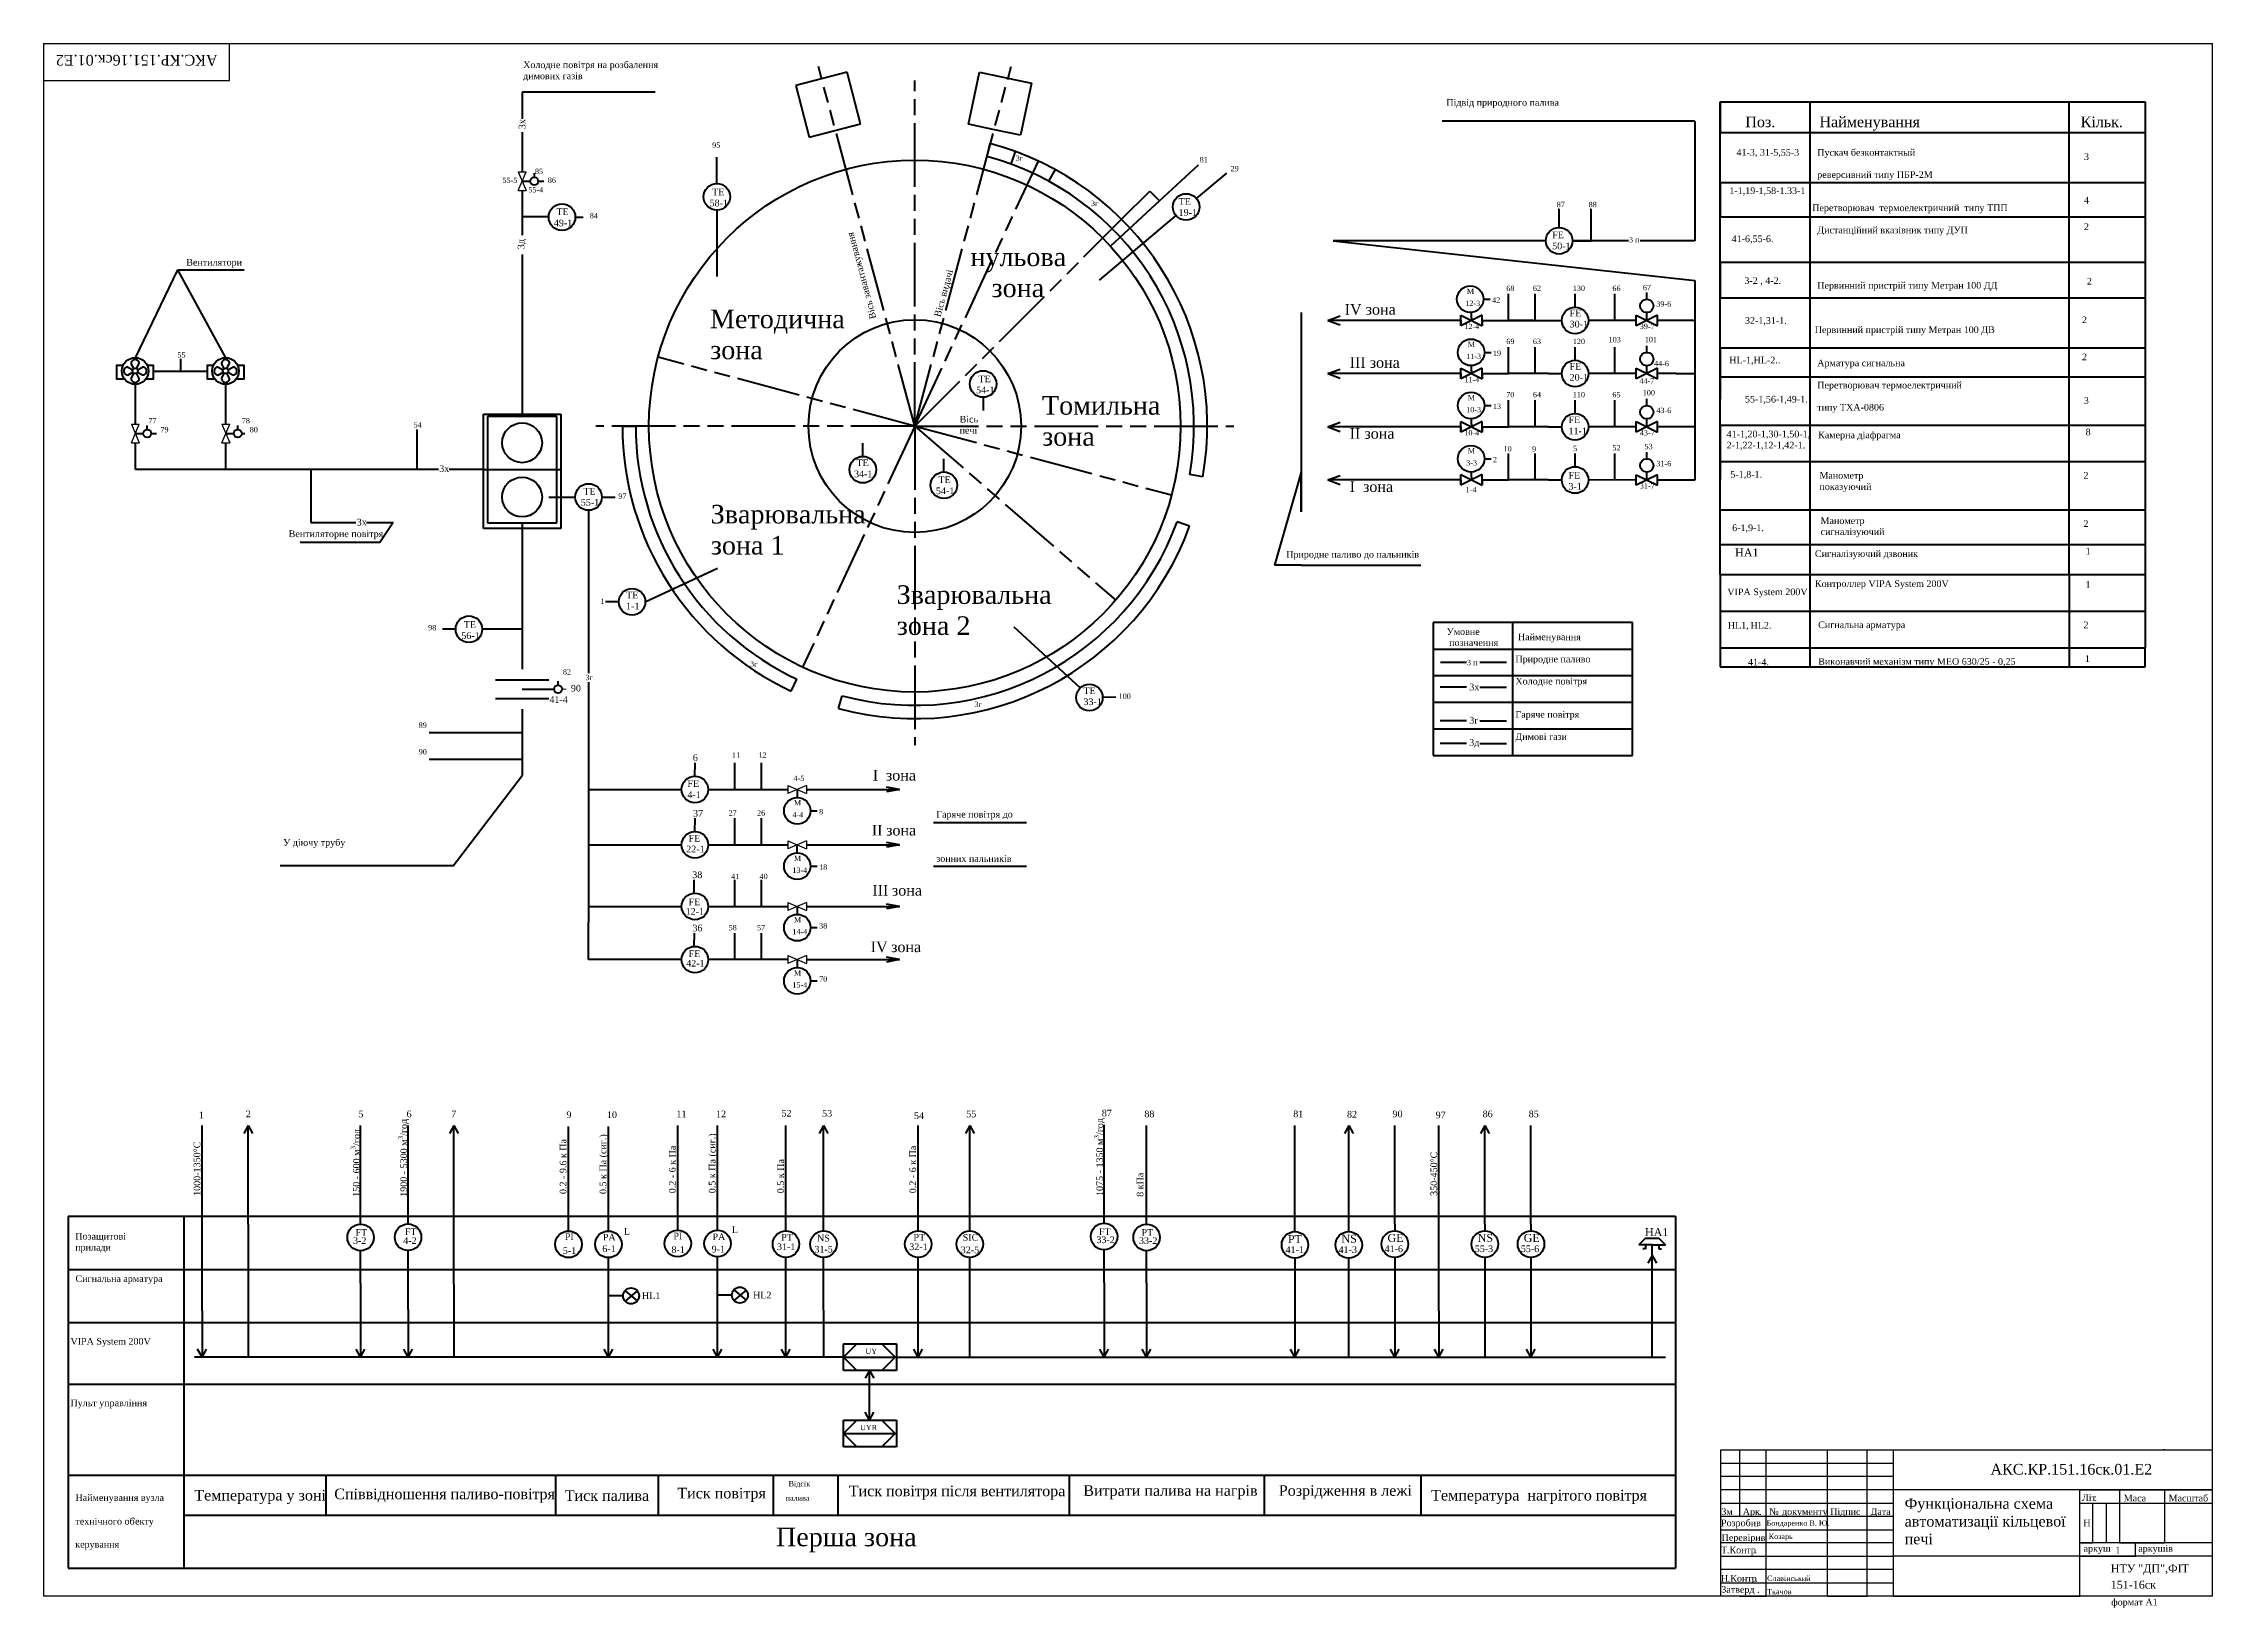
# Model space of a CAD drawing. Header units: millimetres. Extents: x 0 to 816, y -4 to 584.
import ezdxf

# ---------------------------------------------------------------- set-up
doc = ezdxf.new("R2010")
doc.units = ezdxf.units.MM
doc.linetypes.add('ACAD_ISO09W100', pattern=[45, 24, -3, 6, -3, 6, -3])
for name, color, linetype in [('ВСЕ ЛИНИИ', 7, 'Continuous'), ('ВСЕ НАДПИСИ', 7, 'Continuous'), ('ТАБЛИЦИ', 7, 'Continuous'), ('текст_табл2', 7, 'Continuous')]:
    doc.layers.add(name, color=color, linetype=linetype)
doc.styles.get("Standard").update_dxf_attribs({"font": 'times.ttf'})

msp = doc.modelspace()

# ---------------------------------------------------------------- texts
at = {"layer": 'ВСЕ ЛИНИИ', "color": 7, "lineweight": 50, "true_color": 0xffffff, "insert": (178.82, 551.74), "char_height": 2.5, "attachment_point": 1, "rotation": 90}
msp.add_mtext_dynamic_manual_height_columns('{\\fTimes New Roman|b0|i0|c204|p18;3\\fTimes New Roman|b0|i0|c0|p18;x}', width=3.9534, gutter_width=12.5, heights=[0], dxfattribs=at)
at = {"layer": 'ВСЕ НАДПИСИ', "color": 7, "lineweight": 20, "true_color": 0xffffff}
msp.add_text('АКС.КР.151.16ск.01.Е2', height=4, rotation=180, dxfattribs=at).set_placement((65.5, 579.67))
for s, height, p in [('81', 2, (434.96, 539.27)), (' 41-3, 31-5,55-3', 2.5, (635.95, 541.78)), ('               29', 2, (435.14, 535.93)), ('               3 п', 2, (585, 509.19)), ('                                     нульова', 7, (250.93, 500.23)), ('                                        зона', 7, (250.93, 488.56)), (' М            ', 2, (534.71, 489.78)), (' 3-2 , 4-2.', 2.5, (638.91, 493.54)), ('Методична', 7, (250.76, 476.89)), ('12-3', 2, (534.88, 485.27)), ('42', 2, (544.95, 486.45)), ('39-6                   ', 2, (606.74, 484.98)), ('12-4                    ', 2, (534.54, 476.56)), ('       103            ', 2, (583.46, 471.6)), ('39-7                    ', 2, (600.52, 476.54)), ('       101           ', 2, (597.06, 471.62)), ('32-1,31-1.', 2.5, (640.08, 478.54)), ('зона', 7, (250.81, 465.23)), ('11-3', 2, (535.21, 465.29)), (' М            ', 2, (535.04, 469.8)), ('19', 2, (545.28, 466.47)), ('11-4                    ', 2, (534.54, 456.56)), ('44-7                    ', 2, (600.36, 456.03)), ('44-6                    ', 2, (605.86, 462.6)), ('Томильна', 7, (375.64, 444.36)), (' М            ', 2, (535.04, 449.8)), ('      100           ', 2, (597.06, 451.61)), ('55-1,56-1,49-1.', 2.5, (640.08, 448.94)), ('10-3', 2, (535.21, 445.29)), ('13', 2, (545.28, 446.47)), ('43-6                    ', 2, (606.75, 444.97)), ('зона', 7, (375.69, 432.69)), ('10-4', 2, (534.54, 436.56)), ('                        10', 2, (530.94, 430.53)), ('43-7                    ', 2, (600.53, 436.53)), ('3-3', 2, (535.21, 425.29)), (' М            ', 2, (535.04, 429.8)), ('2', 2, (545.28, 426.47)), ('                        9', 2, (541.68, 430.44)), ('31-6                   ', 2, (606.74, 424.99)), ('               1-4', 2, (523.56, 415.12)), ('31-7                    ', 2, (600.52, 416.55)), ('Зварювальна', 7, (251.01, 403.44)), ('зона 1', 7, (251.06, 391.77)), ('HA1', 3, (636.37, 391.03)), ('Зварювальна', 7, (320.96, 373.19)), ('VIPA System 200V', 2.5, (633.44, 376.48)), ('зона 2', 7, (321.01, 361.52)), ('  HL1,', 2.5, (631.75, 363.89)), ('   HL2.', 2.5, (639.33, 363.89)), ('Сигнальна арматура', 2.5, (667.62, 364.08)), ('               3 п', 2, (524.06, 350.14)), ('  41-4.', 2.5, (639.33, 350.09)), ('Виконавчий механізм типу МЕО 630/25 - 0,25', 2.5, (667.62, 350.28)), ('41-4', 2.5, (190.35, 335.98)), ('11         12                                              ', 2, (259.03, 315.33)), ('I  ', 4, (312, 306.76)), ('4-5', 2, (282.16, 306.61)), ('зона', 4, (316.92, 306.76)), ('           27          26                                            ', 2, (249.36, 293.57)), ('4-4', 2, (281.74, 292.88)), (' М            ', 2, (281.57, 297.38)), ('8', 2, (291.8, 294.06)), ('FE', 2.5, (242.7, 283.83)), ('II ', 4, (311.6, 286.09)), ('зона', 4, (317.01, 286.09)), ('22-1', 2.5, (241.82, 279.76)), (' М            ', 2, (281.57, 276.55)), ('           41          40                                              ', 2, (250.3, 269.7)), ('13-4', 2, (281.74, 272.04)), ('18', 2, (291.8, 273.22)), ('FE', 2.5, (242.7, 259.86)), ('III ', 4, (311.81, 263.48)), ('зона', 4, (319.18, 263.48)), ('12-1', 2.5, (241.6, 256.29)), (' М            ', 2, (281.57, 253.42)), ('38', 2, (291.8, 251.1)), ('           58          57                                            ', 2, (249.36, 250.43)), ('14-4', 2, (281.74, 248.92)), (' IV ', 4, (309.7, 242.22)), ('зона', 4, (318.89, 242.22)), ('42-1', 2.5, (241.81, 236.79)), ('FE', 2.5, (242.7, 240.36)), ('15-4', 2, (281.74, 228.89)), (' М            ', 2, (281.57, 233.4)), ('70', 2, (291.8, 231.07)), ('прилади', 2.5, (11.98, 129.97)), ('Позащитові', 2.5, (12, 134.13)), ('31-5                   ', 2.5, (290.04, 129.24)), ('NS                       ', 2.5, (291.01, 133.41)), ('41-1', 2.5, (467.27, 129.07)), ('PТ', 3, (468.14, 132.78)), ('41-3', 2.5, (487.21, 129.08)), ('NS', 3, (488.3, 132.92)), ('41-6', 2.5, (504.53, 129.4)), ('GE', 3, (505.63, 133.24)), ('55-3', 2.5, (538.44, 129.4)), ('NS', 3, (539.53, 133.24)), ('55-6', 2.5, (555.77, 129.4)), ('GE', 3, (556.86, 133.24)), ('Сигнальна арматура ', 2.5, (12.07, 118.2)), ('  HL1', 2.5, (223.27, 111.75)), ('                                               HL2', 2.5, (222.59, 111.99)), ('VIPA System 200V', 2.5, (10.18, 94.6)), ('Пульт управління', 2.5, (10.18, 71.45)), ('АКС.КР.151.16ск.01.Е2', 4, (732.44, 45.74)), ('Відсік', 2, (280.32, 41.3)), ('Найменування вузла          ', 2.5, (12.07, 35.84)), ('Тиск палива', 4, (196.11, 35.84)), ('Тиск повітря  ', 4, (238.48, 36.75)), ('    палива              ', 2, (276.21, 35.92)), ('Зм    Арк', 2.5, (631.2, 30.55)), ('.   № ', 2.5, (645.42, 30.55)), ('документу Підпис    Дата', 2.5, (654.02, 30.55)), ('Літ', 2.5, (766.87, 35.8)), ('Маса         Масштаб', 2.5, (782.58, 35.63)), ('технічного об', 2.5, (12.04, 26.94)), ("'", 2.5, (33.83, 26.94)), ('екту', 2.5, (34.49, 26.94)), ('                                                                Перша зона                                                                                                      ', 7, (106.42, 18.77)), ('Розробив', 2.5, (631.07, 26.32)), ('Бондаренко В. Ю.', 2, (648.21, 26.49)), ('керування                                                                                                       ', 2.5, (11.98, 18.27)), ('Т', 2.5, (631.14, 16.15)), ('Перевірив', 2.5, (631.29, 20.81)), ('.', 2.5, (633.28, 16.15)), ('Контр', 2.5, (634.25, 16.15)), ('.', 2.5, (643.69, 16.15)), ('Козарь ', 2, (649.01, 21.49)), ('аркуш           аркушів', 2.5, (767.46, 16.71)), ('НТУ "ДП",ФIТ', 3, (777.67, 8.96)), ('Н', 2.5, (631.06, 5.48)), ('Затверд', 2.5, (631.2, 1.28)), ('.', 2.5, (633.58, 5.48)), ('Контр', 2.5, (634.55, 5.48)), ('.', 2.5, (644, 5.48)), ('.', 2.5, (644.63, 1.28)), ('Ткачов ', 2, (648.4, 0.73)), ('Славінський', 2, (648.4, 5.73)), ('151-16ск', 3, (777.67, 2.81))]:
    msp.add_text(s, height=height, dxfattribs=at).set_placement(p)
at = {"layer": 'ВСЕ НАДПИСИ', "color": 7, "lineweight": 70, "true_color": 0xffffff}
msp.add_text('HA1', height=3, dxfattribs=at).set_placement((602.47, 135.42))
at = {"layer": 'ВСЕ НАДПИСИ', "color": 7, "lineweight": 20, "true_color": 0xffffff}
for s, width, heights, insert, char_height, attachment_point in [('{\\fTimes New Roman|b0|i0|c204|p18;\\PХолодне повітря на розбалення\\Pдимових газів}', 51.2952, [0], (180.47, 581.37), 2.5, 1), ('{\\fTimes New Roman|b0|i0|c204|p18;Підвід природного палива }', 110.7399, [0], (527.75, 563.03), 2.5, 1), ('\\P    Поз.           Найменування                                        Кільк.', 150, [0], (634.17, 563.16), 4, 1), ('{\\fTimes New Roman|b0|i0|c204|p18;3г}', 8.0496, [0], (365.72, 541.84), 2, 1), (' \\P{\\fTimes New Roman|b0|i0|c204|p18;  Пускач безконтактный\\P\\P  реверсивний типу ПБР}-2{\\fTimes New Roman|b0|i0|c204|p18;М\\P \\P  \\PПеретворювач  термоелектричний  типу ТПП\\P\\P  Дистанційний вказівник типу ДУП \\P\\P\\P   \\P\\P  Первинний пристрій типу Метран }100 {\\fTimes New Roman|b0|i0|c204|p18;ДД\\P\\P\\P  \\P Первинний пристрій типу Метран }100 {\\fTimes New Roman|b0|i0|c204|p18;ДВ\\P\\P     }\\P  {\\fTimes New Roman|b0|i0|c204|p18;Арматура сигнальна\\P\\P  Перетворювач термоелектричний \\P\\P  типу ТХА}-0806\\P\\P\\P \\P   ', 100, [0], (665.39, 548.42), 2.5, 1), ('{\\fTimes New Roman|b0|i0|c204|p18;3}', 0.5983, [0], (767.61, 542.65), 2.5, 1), ('{\\fTimes New Roman|b0|i0|c204|p18;                  85\\P  55-5               86\\P\\P                     \\P                    \\P                                             84}', 39.5266, [0], (171.17, 536.87), 2, 1), ('{\\fTimes New Roman|b0|i0|c204|p18;55-4\\P }', 5.6522, [0], (182.43, 529.94), 2, 1), ('{\\fTimes New Roman|b0|i0|c0|p18; TE\\P58\\fTimes New Roman|b0|i0|c204|p18;-1}', 22.408, [0], (250.59, 529.37), 2.5, 1), ('{\\fTimes New Roman|b0|i0|c204|p18;3г}', 8.0496, [0], (394.08, 524.83), 2, 1), ('{\\fTimes New Roman|b0|i0|c0|p18;TE\\P19-\\fTimes New Roman|b0|i0|c204|p18;1}', 8.2172, [0], (427.03, 525.8), 2.5, 1), ('{\\fTimes New Roman|b0|i0|c204|p18;\\P\\P               87}', 16.3046, [0], (557.83, 531.08), 2, 1), ('{\\fTimes New Roman|b0|i0|c204|p18;\\P\\P               88}', 16.3046, [0], (569.83, 531.08), 2, 1), ('1-1{\\fTimes New Roman|b0|i0|c204|p18;,19-1,58-1.33-1}', 0.4052, [0], (634.2, 529.85), 2.5, 1), ('{\\fTimes New Roman|b0|i0|c204|p18;4}', 0.5983, [0], (767.61, 526.27), 2.5, 1), ('{\\fTimes New Roman|b0|i0|c0|p18; TE\\P49-1}', 10.3324, [0], (192.03, 521.91), 2.5, 1), ('{\\fTimes New Roman|b0|i0|c204|p18;2}', 0.5983, [0], (767.61, 516.3), 2.5, 1), ('{\\fTimes New Roman|b0|i0|c0|p18;FE\\P50-\\fTimes New Roman|b0|i0|c204|p18;1}', 7.6562, [0], (567.56, 513.22), 2.5, 1), ('{\\fTimes New Roman|b0|i0|c204|p18;41-6,55}-{\\fTimes New Roman|b0|i0|c204|p18;6.}', 0.2106, [0], (635.06, 511.76), 2.5, 1), ('{\\fTimes New Roman|b0|i0|c204|p18;    \\P     Вентилятори}', 31.6045, [0], (49.03, 507.11), 2.5, 1), ('68', 9.3445, [0], (550.31, 492.91), 2, 1), ('62', 9.3445, [0], (560.31, 492.91), 2, 1), ('130', 9.3445, [0], (575.31, 492.91), 2, 1), ('66', 9.3445, [0], (590.22, 492.89), 2, 1), ('67', 9.3445, [0], (601.66, 493.18), 2, 1), ('2', 0.6267, [0], (768.7, 495.81), 2.5, 1), ('  {\\H2.6667x;    \\fTimes New Roman|b0|i0|c0|p18; IV \\fTimes New Roman|b0|i0|c204|p18;зона\\P    \\P\\P       \\fTimes New Roman|b0|i0|c0|p18;III \\fTimes New Roman|b0|i0|c204|p18;зона\\P\\P      \\P\\P       \\fTimes New Roman|b0|i0|c0|p18;II \\fTimes New Roman|b0|i0|c204|p18;зона\\P\\P  \\P       \\fTimes New Roman|b0|i0|c0|p18;I  \\fTimes New Roman|b0|i0|c204|p18;зона }', 40.3858, [0], (480.81, 485.98), 1.5, 1), ('{\\fTimes New Roman|b0|i0|c0|p18;FE \\fTimes New Roman|b0|i0|c204|p18;30\\fTimes New Roman|b0|i0|c0|p18;-\\fTimes New Roman|b0|i0|c204|p18;1}', 6.7836, [0], (574.11, 483.84), 2.5, 1), ('2', 1.2361, [0], (766.86, 481.31), 2.5, 1), ('{\\fTimes New Roman|b0|i0|c204|p18;55}', 6.5555, [0], (50.43, 467.79), 2, 1), ('69', 9.3445, [0], (550.31, 472.91), 2, 1), ('63', 9.3445, [0], (560.31, 472.91), 2, 1), ('120', 9.3445, [0], (575.31, 472.91), 2, 1), ('2', 1.2361, [0], (766.86, 467.34), 2.5, 1), ('{\\fTimes New Roman|b0|i0|c0|p18; TE\\P54-1}', 15.5313, [6.71], (350.84, 459.08), 2.5, 1), ('{\\fTimes New Roman|b0|i0|c0|p18;FE 20-\\fTimes New Roman|b0|i0|c204|p18;1}', 6.7836, [0], (574.11, 463.84), 2.5, 1), ('70', 9.3445, [0], (550.31, 452.91), 2, 1), ('64', 9.3445, [0], (560.31, 452.91), 2, 1), ('110', 9.3445, [0], (575.31, 452.91), 2, 1), ('65', 9.3445, [0], (590.22, 452.91), 2, 1), ('3', 3.1522, [0], (767.57, 450.93), 2.5, 1), ('             {\\fTimes New Roman|b0|i0|c204|p18;\\H0.8x;77\\fTimes New Roman|b0|i0|c0|p18;                                          78\\fTimes New Roman|b0|i0|c204|p18;\\P  \\fTimes New Roman|b0|i0|c0|p18;      \\fTimes New Roman|b0|i0|c204|p18;              79\\fTimes New Roman|b0|i0|c0|p18;                                       \\fTimes New Roman|b0|i0|c204|p18; \\fTimes New Roman|b0|i0|c0|p18;80\\fTimes New Roman|b0|i0|c204|p18;\\P\\P                 \\fTimes New Roman|b0|i0|c0|p18;                                     }', 74.1459, [0], (27.23, 443.06), 2.5, 1), ('{\\fTimes New Roman|b0|i0|c204|p18;54}', 6.5555, [0], (139.27, 441.53), 2, 1), ('{\\fTimes New Roman|b0|i0|c204|p18;Вісь\\Pпечі}', 10.8688, [0], (344.65, 443.92), 2.5, 1), ('{\\fTimes New Roman|b0|i0|c204|p18;\\P\\fTimes New Roman|b0|i0|c0|p18;\\P\\P\\P\\PFE\\P11-\\fTimes New Roman|b0|i0|c204|p18;1\\fTimes New Roman|b0|i0|c0|p18;\\P\\P\\P\\PFE\\P\\fTimes New Roman|b0|i0|c204|p18;3-1}', 7.5391, [0], (573.69, 464.51), 2.5, 1), ('5', 2.5, [0], (575.44, 432.66), 2, 1), ('52', 9.3445, [0], (590.22, 432.91), 2, 1), ('53', 9.3445, [0], (602.29, 433.39), 2, 1), ('41-1,20-1,30-1,50-1,^J2-1,22-1,12-1,42-1.', 0.5529, [0], (633.17, 438.33), 2.5, 1), ('{\\fTimes New Roman|b0|i0|c204|p18;8}', 0.3091, [2.63], (768.24, 439.07), 2.5, 1), ('{\\fTimes New Roman|b0|i0|c204|p18;3\\fTimes New Roman|b0|i0|c0|p18;x}', 3.9534, [0], (148.9, 425.33), 2.5, 1), ('{\\fTimes New Roman|b0|i0|c204|p18; \\fTimes New Roman|b0|i0|c0|p18;TE\\P34-1}', 8.7288, [0], (304.94, 427.51), 2.5, 1), ('{\\fTimes New Roman|b0|i0|c0|p18; TE\\P55-\\fTimes New Roman|b0|i0|c204|p18;1}', 11.617, [0], (202.17, 416.81), 2.5, 1), ('{\\fTimes New Roman|b0|i0|c0|p18; TE\\P54-1}', 15.5313, [0], (335.75, 421.15), 2.5, 1), ('5-1,8-1{\\fTimes New Roman|b0|i0|c204|p18;.}', 1.8269, [0], (634.58, 423.19), 2.5, 1), ('Манометр показуючий', 0.5685, [0], (668.1, 422.76), 2.5, 1), ('{\\fTimes New Roman|b0|i0|c204|p18;2}', 0.4294, [0], (767.41, 422.8), 2.5, 1), (' \\P{\\fTimes New Roman|b0|i0|c204|p18;\\H0.8x;       97}', 12.8768, [0], (210.92, 418.89), 2.5, 1), ('{\\fTimes New Roman|b0|i0|c204|p18;    Вентиляторне повітря}', 40.9926, [0], (88.49, 400.8), 2.5, 1), ('{\\fTimes New Roman|b0|i0|c204|p18;3\\fTimes New Roman|b0|i0|c0|p18;x}', 3.9534, [0], (117.86, 405.19), 2.5, 1), ('6-1,9-1.', 1.9768, [0], (635.27, 403.06), 2.5, 1), ('Манометр сигналізуючий', 0.1141, [0], (668.54, 405.76), 2.5, 1), ('{\\fTimes New Roman|b0|i0|c204|p18;2}', 0.4294, [0], (767.41, 404.65), 2.5, 1), ('{\\fTimes New Roman|b0|i0|c204|p18;Природне паливо до пальників}', 60.469, [0], (467.53, 393.09), 2.5, 1), ('{\\fTimes New Roman|b0|i0|c204|p18;1}', 0.3091, [4.26], (768.24, 394.31), 2.5, 1), ('TE\\P1-1', 9.5483, [0], (219.19, 377.79), 2.5, 1), ('{\\fTimes New Roman|b0|i0|c204|p18;1}', 1.3294, [0], (768.17, 381.75), 2.5, 1), ('1', 4.7204, [0], (209.52, 375.19), 2, 1), ('\\P\\P                            {\\fTimes New Roman|b0|i0|c204|p18;\\H0.8x;  98\\P\\P\\P\\P\\P                                                                                                       8\\fTimes New Roman|b0|i0|c0|p18;2\\fTimes New Roman|b0|i0|c204|p18;\\P\\P\\P                                                                                                       \\P\\P\\P                                89\\P\\P\\P                                90 }', 85.2462, [0], (116.76, 373.6), 2.5, 1), (' TE\\P5{\\fTimes New Roman|b0|i0|c204|p18;6}-{\\fTimes New Roman|b0|i0|c204|p18;1}', 11.3583, [0], (157.2, 366.7), 2.5, 1), ('{\\fTimes New Roman|b0|i0|c204|p18;    Умовне\\P     позначення\\P\\P\\P\\P             3\\fTimes New Roman|b0|i0|c0|p18;x\\P\\P\\P             3\\fTimes New Roman|b0|i0|c204|p18;г\\P\\P             3д\\fTimes New Roman|b0|i0|c0|p18;              }', 30, [0], (524.09, 364.04), 2.5, 1), ('\\P  Найменування\\P\\P Природне паливо\\P\\P Холодне повітря\\P\\P\\P Гаряче повітря\\P\\P Димові гази ', 45, [0], (552.79, 366.22), 2.5, 1), ('{\\fTimes New Roman|b0|i0|c204|p18;2}', 0.4294, [0], (767.41, 366.52), 2.5, 1), ('{\\fTimes New Roman|b0|i0|c204|p18;3г}', 8.0496, [0], (265.82, 351.62), 2, 1), ('1', 0.4294, [0], (767.95, 353.89), 2.5, 1), ('{\\fTimes New Roman|b0|i0|c204|p18;90}', 0.5842, [0], (198.42, 342.75), 2.5, 1), ('{\\fTimes New Roman|b0|i0|c204|p18;3г}', 8.0496, [0], (203.93, 346.52), 2, 1), ('{\\fTimes New Roman|b0|i0|c204|p18;3г}', 8.0496, [0], (350.22, 336.45), 2, 1), ('TE\\P{\\fTimes New Roman|b0|i0|c204|p18;33-}1', 9.5483, [0], (391.23, 341.8), 2.5, 1), ('1{\\fTimes New Roman|b0|i0|c204|p18;00}', 4.7204, [0], (404.48, 339.5), 2, 1), ('6', 0.5842, [0], (244.29, 316.64), 2.5, 1), ('FE {\\fTimes New Roman|b0|i0|c204|p18;4}-{\\fTimes New Roman|b0|i0|c204|p18;1}', 6.7836, [0], (242.25, 306.87), 2.5, 1), ('37', 0.5842, [0], (244.4, 295.7), 2.5, 1), ('{\\fTimes New Roman|b0|i0|c204|p18;Гаряче повітря до\\P\\P\\P\\Pзонних пальників}', 38.2735, [0], (335.89, 295.35), 2.5, 1), ('У діючу трубу', 74.774, [0], (90.21, 284.72), 2.5, 1), ('38', 0.5842, [0], (244.09, 272.56), 2.5, 1), ('36', 2.5, [0], (244.16, 252.54), 2.5, 1), ('1', 9.3445, [0], (58.45, 182.23), 2.5, 1), ('2', 9.3445, [0], (76.15, 182.63), 2.5, 1), ('5', 9.3445, [0], (118.5, 182.63), 2.5, 1), ('6', 9.3445, [0], (136.63, 182.63), 2.5, 1), ('7', 9.3445, [0], (153.43, 182.63), 2.5, 1), ('9', 9.3445, [0], (196.75, 182.32), 2.5, 1), ('10', 9.3445, [0], (211.99, 182.32), 2.5, 1), ('11', 9.3445, [0], (238.13, 182.63), 2.5, 1), ('12', 9.3445, [0], (253.04, 182.63), 2.5, 1), ('52', 9.3445, [0], (277.67, 182.87), 2.5, 1), ('53', 9.3445, [0], (292.95, 182.84), 2.5, 1), ('54', 9.3445, [0], (327.49, 181.99), 2.5, 1), ('55', 9.3445, [0], (347.14, 182.63), 2.5, 1), ('{\\fTimes New Roman|b0|i0|c204|p18;87}', 9.3445, [0], (398.14, 182.94), 2.5, 1), ('{\\fTimes New Roman|b0|i0|c204|p18;88}', 9.3445, [0], (414.16, 182.63), 2.5, 1), ('81', 9.3445, [0], (470.16, 182.63), 2.5, 1), ('82', 9.3445, [0], (490.38, 182.5), 2.5, 1), ('{\\fTimes New Roman|b0|i0|c204|p18;90}', 9.3445, [0], (507.51, 182.63), 2.5, 1), ('{\\fTimes New Roman|b0|i0|c204|p18;97}', 9.3445, [0], (523.72, 182.23), 2.5, 1), ('{\\fTimes New Roman|b0|i0|c204|p18;86}', 9.3445, [0], (541.41, 182.63), 2.5, 1), ('{\\fTimes New Roman|b0|i0|c204|p18;85}', 9.3445, [0], (558.74, 182.63), 2.5, 1), ('L', 0.2132, [0], (258.99, 139.08), 2.5, 1), ('3-2', 5.5382, [0], (116.46, 134.98), 2.5, 1), ('FT', 6.6114, [0], (117.4, 138.04), 2.5, 1), ('4-2', 5.3022, [0], (135.36, 134.98), 2.5, 1), ('FT', 5.7475, [0], (135.98, 138.3), 2.5, 1), ('5-1', 6.8655, [0], (195.39, 131.24), 2.5, 1), ('PI', 8.4915, [0], (196.11, 136.45), 2.5, 1), ('6-1', 9.9369, [0], (210.26, 131.94), 2.5, 1), ('PA', 9.5755, [0], (210.45, 136.27), 2.5, 1), ('L', 0.2132, [0], (218.36, 138.51), 2.5, 1), ('8-1', 8.6787, [0], (236.26, 131.59), 2.5, 1), ('PI', 7.8638, [0], (236.99, 136.7), 2.5, 1), ('9-1', 8.6482, [0], (251.37, 131.78), 2.5, 1), ('PA', 9.5755, [0], (251.69, 136.4), 2.5, 1), ('31-1', 0.948, [0], (275.95, 132.66), 2.5, 1), ('PT', 8.4464, [0], (277.52, 136.22), 2.5, 1), ('32-1', 0.948, [0], (325.71, 132.66), 2.5, 1), ('PT', 8.4464, [0], (327.28, 136.22), 2.5, 1), ('32-5', 0.948, [0], (345.09, 131.47), 2.5, 1), ('SIC', 8.4464, [0], (345.82, 136.17), 2.5, 1), ('3{\\fTimes New Roman|b0|i0|c204|p18;3}-2', 5.5382, [0], (396.11, 135.29), 2.5, 1), ('FT', 6.6114, [0], (397.05, 138.35), 2.5, 1), ('3{\\fTimes New Roman|b0|i0|c204|p18;3}-2', 5.5382, [0], (412.12, 134.98), 2.5, 1), ('PT', 6.6114, [0], (413.07, 138.04), 2.5, 1), ('UY', 2, [0], (313.63, 93.13), 2, 3), ('UYR', 2, [0], (313.63, 64.44), 2, 3), ('Тиск повітря після вентилятора', 105.6629, [0], (302.95, 41.59), 4, 1), ('Витрати палива на нагрів', 86.3981, [0], (391.17, 41.74), 4, 1), ('Розрідження в лежі ', 86.3981, [0], (464.73, 41.74), 4, 1), ('Температура у зоні', 61.428, [0], (56.77, 39.98), 4, 1), ('Співвідношення паливо-повітря', 85.4571, [0], (109.42, 40.46), 4, 1), ('{\\fTimes New Roman|b0|i0|c204|p18;Температура  нагрітого повітря}', 82.9719, [8.44], (522.04, 39.98), 4, 1), ('Функцiональна схема автоматизацiї кільцевої печі', 70, [0], (700.14, 36.85), 4, 1), ('Н', 5, [0], (767.38, 28.76), 2.5, 1), ('1', 4.3401, [0], (779.42, 18.56), 2.5, 1), ('формат А1', 40.2766, [0], (777.86, -0.99), 2.5, 1)]:
    msp.add_mtext_dynamic_manual_height_columns(s, width=width, gutter_width=12.5, heights=heights, dxfattribs=dict(at, insert=insert, char_height=char_height, attachment_point=attachment_point))
at = {"layer": 'ВСЕ НАДПИСИ', "color": 7, "lineweight": 70, "true_color": 0xffffff, "insert": (250.81, 546.75), "char_height": 2, "attachment_point": 1}
msp.add_mtext_dynamic_manual_height_columns('{\\fTimes New Roman|b0|i0|c204|p18; \\fTimes New Roman|b0|i0|c0|p18;95}', width=5.6522, gutter_width=12.5, heights=[0], dxfattribs=at)
at = {"layer": 'ВСЕ НАДПИСИ', "color": 7, "lineweight": 20, "true_color": 0xffffff, "char_height": 2.5, "attachment_point": 1}
for s, width, heights, insert, rotation in [('{\\fTimes New Roman|b0|i0|c204|p18;3д}', 9.4948, [0], (178.44, 506.6), 90), ('{\\fTimes New Roman|b0|i0|c204|p18;Вісь завантажування }', 61.4392, [0], (310.91, 480.07), 105.01804), ('{\\fTimes New Roman|b0|i0|c204|p18;Вісь видачі}', 28.2159, [0], (335.02, 481.58), 74.69562), ('\\A1;\\pxt1;{\\fTimes New Roman|b0|i0|c204|p18;1075} - {\\fTimes New Roman|b0|i0|c204|p18;1350} {\\fTimes New Roman|b0|i0|c204|p18;м\\fTimes New Roman|b0|i0|c0|p18;\\H0.7x;\\S3^ ;}/{\\fTimes New Roman|b0|i0|c204|p18;год}', 56.751, [0], (395.26, 150.5), 90), ('\\A1;150 - 600 м{\\H0.7x;\\S3^ ;}/год', 56.751, [0], (115.62, 150.19), 90), ('\\A1;1900 - 5300 м{\\H0.7x;\\S3^ ;}/год', 56.751, [0], (133.44, 150.19), 90), ('0.2 - 9.6 к Па', 24.1616, [0], (194.25, 151.24), 90), ('0.5 к Па (сиг.)', 24.1616, [0], (209.25, 151.24), 90), ('0.5 к Па (сиг.)', 24.1616, [0], (250.32, 151.55), 90), ('0.5 к Па (сиг.)', 24.1616, [0], (250.32, 151.55), 90), ('{\\fTimes New Roman|b0|i0|c204|p18;1000}-1{\\fTimes New Roman|b0|i0|c204|p18;350}%%D{\\fTimes New Roman|b0|i0|c204|p18;С}', 21.8659, [7.42], (56.52, 150.55), 90), ('0.2 - 6 к Па', 24.1616, [0], (235.32, 151.55), 90), ('0.5 к Па ', 24.1616, [0], (276.04, 151.55), 90), ('0.2 - 6 к Па', 24.1616, [0], (325.8, 151.55), 90), ('{\\fTimes New Roman|b0|i0|c204|p18;350-450}%%D{\\fTimes New Roman|b0|i0|c204|p18;С^J} {\\fTimes New Roman|b0|i0|c204|p18; }', 21.8659, [7.42], (521.79, 150.55), 90), ('\\A1;{\\fTimes New Roman|b0|i0|c204|p18;8 кПа}', 56.751, [0], (411.28, 150.19), 90)]:
    msp.add_mtext_dynamic_manual_height_columns(s, width=width, gutter_width=12.5, heights=heights, dxfattribs=dict(at, insert=insert, rotation=rotation))
at = {"layer": 'ВСЕ НАДПИСИ', "color": 7, "lineweight": 70, "true_color": 0xffffff, "insert": (445.7, 507.23), "char_height": 7, "width": 182.2682, "attachment_point": 1}
msp.add_mtext('{\\fTimes New Roman|b0|i0|c204|p18;                                              \\P \\P\\P\\P                                                                             \\P\\P                          }', dxfattribs=at)
at = {"layer": 'ВСЕ НАДПИСИ', "color": 7, "lineweight": 20, "true_color": 0xffffff, "char_height": 2.5, "attachment_point": 1}
for s, insert in [('HL-1,HL-2{\\fTimes New Roman|b0|i0|c204|p18;.}.', (634.2, 466.15)), ('Камерна діафрагма', (667.6, 437.99)), ('Сигналізуючий дзвоник', (666.4, 393.32)), ('{\\fTimes New Roman|b0|i0|c204|p18;Контроллер }VIPA System 200V', (666.4, 382.05))]:
    msp.add_mtext(s, dxfattribs=dict(at, insert=insert))
at = {"layer": 'текст_табл2', "color": 7, "lineweight": 30, "true_color": 0xffffff}
msp.add_text('.', height=2.5, dxfattribs=at).set_placement((771.54, 35.8))

# ---------------------------------------------------------------- blocks, each defined once
blk = doc.blocks.new('бантик')
for p, q in [((0, 1.5), (7, -1.5)), ((7, 1.5), (0, -1.5)), ((0, 1.5), (0, -1.5)), ((7, 1.5), (7, -1.5))]:
    blk.add_line(p, q)

# ---------------------------------------------------------------- linework, layer by layer
at = {"color": 7, "lineweight": 30, "true_color": 0xffffff}
for p, q in [((0, 584), (816, 584)), ((0, 584), (0, 0)), ((816, 0), (816, 584)), ((631, 0), (631, 55)), ((696, 0), (696, 55)), ((631, 0), (0, 0))]:
    msp.add_line(p, q, dxfattribs=at)
at = {"color": 7, "lineweight": 20, "true_color": 0xffffff}
msp.add_line((195.09, 341.15), (196.67, 341.15), dxfattribs=at)
at = {"layer": 'ВСЕ ЛИНИИ', "color": 7, "lineweight": 50, "true_color": 0xffffff}
for p, q in [((302.39, 573.14), (283.03, 568.12)), ((307.41, 553.78), (302.39, 573.14)), ((348.03, 553.61), (352.19, 573.17)), ((352.19, 573.17), (371.75, 569.01)), ((230.09, 565.65), (180.09, 565.65)), ((180.09, 565.65), (180.09, 555.65)), ((283.03, 568.12), (288.05, 548.76)), ((371.75, 569.01), (367.59, 549.45)), ((180.09, 550.65), (180.09, 535.65)), ((288.05, 548.76), (297.73, 551.27)), ((297.73, 551.27), (307.41, 553.78)), ((357.81, 551.53), (348.03, 553.61)), ((367.59, 549.45), (357.81, 551.53)), ((621.17, 554.78), (526.17, 554.78)), ((621.17, 554.78), (592.44, 554.78)), ((621.17, 554.78), (621.17, 509.78)), ((253.35, 531.27), (253.35, 541.27)), ((355.99, 546.37), (354.84, 541.51)), ((365.53, 543.38), (363.9, 538.59)), ((180.16, 532.15), (183.16, 532.15)), ((184.66, 535.15), (184.66, 533.65)), ((186.16, 532.15), (188.26, 532.15)), ((380.58, 536.51), (378.1, 532.15)), ((419.86, 524.82), (434.57, 538.37)), ((445.04, 535.19), (433.7, 525.68)), ((180.09, 528.65), (180.09, 511.86)), ((419.86, 524.82), (401.36, 507.79)), ((405.58, 517.83), (416.19, 528.44)), ((416.19, 528.44), (419.86, 524.82)), ((180.09, 518.86), (190.09, 518.86)), ((200.09, 518.65), (203.09, 518.65)), ((253.35, 521.27), (253.35, 496.27)), ((426.04, 519.26), (397.1, 495.01)), ((570.17, 514.79), (570.17, 521.79)), ((582.17, 509.79), (582.17, 521.79)), ((565.17, 509.79), (485.17, 509.79)), ((485.17, 509.79), (621.17, 494.78)), ((575.17, 509.79), (582.17, 509.79)), ((596.22, 509.79), (575.17, 509.79)), ((611.17, 509.79), (600.69, 509.79)), ((621.17, 509.78), (611.17, 509.78)), ((34.59, 465.79), (50.59, 498.79)), ((68.59, 465.79), (50.59, 498.79)), ((50.59, 498.79), (75.59, 498.79)), ((180.09, 504.58), (180.09, 444.58)), ((551.17, 479.8), (551.17, 489.8)), ((561.17, 479.8), (561.17, 489.8)), ((576.17, 484.8), (576.17, 489.8)), ((591.08, 479.78), (591.08, 489.79)), ((603.15, 487.78), (603.15, 490.28)), ((621.17, 494.78), (621.17, 419.78)), ((621.17, 494.78), (621.17, 479.78)), ((473.17, 482.78), (473.17, 407.78)), ((483.17, 479.8), (487.87, 481.51)), ((533.17, 477.8), (533.17, 481.8)), ((533.17, 481.8), (541.17, 477.8)), ((541.17, 481.8), (533.17, 477.8)), ((537.17, 480.8), (537.17, 482.8)), ((541.17, 477.8), (541.17, 481.8)), ((541.75, 487.79), (544.25, 487.79)), ((599.15, 477.78), (599.15, 481.78)), ((599.15, 481.78), (607.15, 477.78)), ((607.15, 481.78), (599.15, 477.78)), ((603.15, 479.78), (603.15, 482.78)), ((607.15, 477.78), (607.15, 481.78)), ((513.17, 479.8), (483.17, 479.8)), ((483.17, 479.8), (487.87, 478.09)), ((533.17, 479.8), (513.17, 479.8)), ((533.17, 479.8), (533.17, 477.8)), ((537.17, 480.8), (537.17, 479.8)), ((541.17, 479.8), (541.17, 477.8)), ((541.17, 479.8), (571.17, 479.8)), ((561.17, 479.8), (551.17, 479.8)), ((599.15, 479.78), (581.17, 479.78)), ((621.17, 479.78), (607.15, 479.78)), ((621.17, 479.78), (621.17, 459.78)), ((51.75, 460.76), (51.75, 465.35)), ((542.08, 467.8), (544.58, 467.8)), ((551.17, 459.8), (551.17, 469.8)), ((561.17, 459.8), (561.17, 469.8)), ((576.17, 464.8), (576.17, 469.8)), ((591.08, 459.8), (591.08, 469.81)), ((603.15, 467.79), (603.15, 470.29)), ((31.74, 462.28), (33.64, 461.26)), ((31.74, 459.28), (33.65, 460.31)), ((34.06, 461.67), (33.03, 463.58)), ((33.03, 458), (34.05, 459.9)), ((35, 461.67), (36.03, 463.58)), ((36.03, 458), (35.01, 459.91)), ((35.41, 461.26), (37.32, 462.29)), ((35.41, 460.31), (37.32, 459.29)), ((41.35, 460.76), (61.69, 460.76)), ((65.74, 462.28), (67.64, 461.26)), ((65.74, 459.28), (67.65, 460.31)), ((68.06, 461.67), (67.03, 463.58)), ((67.03, 458), (68.05, 459.9)), ((69, 461.67), (70.03, 463.58)), ((70.03, 458), (69.01, 459.91)), ((69.41, 461.26), (71.32, 462.29)), ((69.41, 460.31), (71.32, 459.29)), ((483.17, 459.8), (487.87, 461.51)), ((513.17, 459.8), (483.17, 459.8)), ((483.17, 459.8), (487.87, 458.09)), ((533.17, 459.8), (513.17, 459.8)), ((533.17, 457.8), (533.17, 461.8)), ((533.17, 461.8), (541.17, 457.8)), ((541.17, 461.8), (533.17, 457.8)), ((533.17, 459.8), (533.17, 457.8)), ((537.17, 460.8), (537.17, 462.8)), ((537.17, 460.8), (537.17, 459.8)), ((541.17, 457.8), (541.17, 461.8)), ((541.17, 459.8), (541.17, 457.8)), ((541.17, 459.8), (551.17, 459.8)), ((561.17, 459.8), (551.17, 459.8)), ((566.17, 459.8), (561.17, 459.8)), ((566.17, 459.8), (571.17, 459.8)), ((599.15, 459.8), (581.17, 459.8)), ((599.15, 457.79), (599.15, 461.79)), ((599.15, 461.79), (607.15, 457.79)), ((607.15, 461.79), (599.15, 457.79)), ((603.15, 459.79), (603.15, 462.79)), ((607.15, 457.79), (607.15, 461.79)), ((614.17, 459.79), (607.15, 459.79)), ((621.17, 459.78), (614.17, 459.78)), ((34.59, 440.79), (34.59, 455.79)), ((68.59, 440.79), (68.59, 455.79)), ((353.48, 450.9), (353.48, 445.9)), ((551.17, 439.8), (551.17, 449.8)), ((561.17, 439.8), (561.17, 449.8)), ((576.17, 444.8), (576.17, 449.8)), ((591.08, 439.8), (591.08, 449.8)), ((603.15, 447.78), (603.15, 450.28)), ((165.59, 444.58), (194.59, 444.58)), ((165.59, 401.58), (165.59, 444.58)), ((180.09, 443.65), (167.09, 443.65)), ((167.09, 443.65), (167.09, 403.65)), ((193.09, 443.65), (180.09, 443.65)), ((193.09, 403.65), (193.09, 443.65)), ((194.59, 444.58), (194.59, 401.58)), ((483.17, 439.8), (487.87, 441.51)), ((533.17, 437.8), (533.17, 441.8)), ((533.17, 441.8), (541.17, 437.8)), ((541.17, 441.8), (533.17, 437.8)), ((537.17, 440.8), (537.17, 442.8)), ((537.17, 440.8), (537.17, 439.8)), ((541.17, 437.8), (541.17, 441.8)), ((542.08, 447.8), (544.58, 447.8)), ((599.15, 437.78), (599.15, 441.78)), ((599.15, 441.78), (607.15, 437.78)), ((607.15, 441.78), (599.15, 437.78)), ((603.16, 439.79), (603.15, 442.78)), ((607.15, 437.78), (607.15, 441.78)), ((34.59, 437.29), (37.59, 437.29)), ((34.59, 423.79), (34.59, 433.79)), ((39.09, 438.79), (39.09, 440.29)), ((40.59, 437.29), (42.59, 437.29)), ((68.59, 437.29), (71.59, 437.29)), ((68.59, 423.79), (68.59, 433.79)), ((73.09, 438.79), (73.09, 440.29)), ((74.59, 437.29), (75.78, 437.29)), ((140.59, 423.79), (140.59, 438.79)), ((217.8, 440.05), (222.8, 440.05)), ((308.26, 428.68), (308.26, 433.68)), ((513.17, 439.8), (483.17, 439.8)), ((483.17, 439.8), (487.87, 438.09)), ((533.17, 439.8), (513.17, 439.8)), ((533.17, 439.8), (533.17, 437.8)), ((541.17, 439.8), (541.17, 437.8)), ((541.17, 439.8), (551.17, 439.8)), ((561.17, 439.8), (551.17, 439.8)), ((566.17, 439.8), (561.17, 439.8)), ((566.17, 439.8), (571.17, 439.8)), ((599.15, 439.79), (581.17, 439.8)), ((603.16, 439.79), (603.14, 439.79)), ((614.17, 439.78), (607.15, 439.79)), ((621.17, 439.78), (614.17, 439.78)), ((338.74, 422.81), (338.74, 427.81)), ((542.08, 427.8), (544.58, 427.8)), ((551.17, 419.8), (551.17, 429.8)), ((561.17, 419.8), (561.17, 429.8)), ((576.17, 424.8), (576.17, 429.8)), ((591.08, 419.8), (591.08, 429.8)), ((603.15, 427.79), (603.15, 430.29)), ((100.59, 423.79), (34.59, 423.79)), ((116.59, 423.79), (100.59, 423.79)), ((100.59, 423.79), (100.59, 403.79)), ((133.59, 423.79), (116.59, 423.79)), ((148.59, 423.79), (133.59, 423.79)), ((165.59, 423.79), (152.59, 423.79)), ((165.59, 423.79), (194.59, 423.79)), ((436.13, 420.95), (431.21, 421.85)), ((473.17, 422.78), (463.17, 387.78)), ((473.17, 407.78), (473.17, 422.78)), ((483.17, 419.8), (487.87, 421.51)), ((513.17, 419.8), (483.17, 419.8)), ((483.17, 419.8), (487.87, 418.09)), ((533.17, 419.8), (513.17, 419.8)), ((533.17, 417.8), (533.17, 421.8)), ((533.17, 421.8), (541.17, 417.8)), ((541.17, 421.8), (533.17, 417.8)), ((533.17, 419.8), (533.17, 417.8)), ((537.17, 420.8), (537.17, 422.8)), ((537.17, 420.8), (537.17, 419.8)), ((541.17, 417.8), (541.17, 421.8)), ((541.17, 419.8), (541.17, 417.8)), ((541.17, 419.8), (551.17, 419.8)), ((561.17, 419.8), (551.17, 419.8)), ((566.17, 419.8), (561.17, 419.8)), ((566.17, 419.8), (571.17, 419.8)), ((599.15, 419.79), (581.17, 419.8)), ((599.15, 417.79), (599.15, 421.79)), ((599.15, 421.79), (607.15, 417.79)), ((607.15, 421.79), (599.15, 417.79)), ((603.15, 419.79), (603.15, 422.79)), ((607.15, 417.79), (607.15, 421.79)), ((614.17, 419.78), (607.15, 419.79)), ((621.17, 419.78), (614.17, 419.78)), ((190.1, 413.39), (200.1, 413.39)), ((205.1, 408.39), (205.1, 347.19)), ((210.1, 413.39), (215.1, 413.39)), ((100.59, 403.79), (117.59, 403.79)), ((121.59, 403.79), (131.59, 403.79)), ((131.59, 403.79), (126.59, 396.28)), ((194.59, 401.58), (165.59, 401.58)), ((167.09, 403.65), (193.09, 403.65)), ((180.09, 403.65), (180.09, 348.65)), ((431.17, 402.43), (426.46, 404.11)), ((126.59, 396.28), (96.59, 396.28)), ((226.43, 373.98), (253.6, 386.69)), ((473.17, 387.78), (463.17, 387.78)), ((473.17, 387.78), (518.17, 387.78)), ((216.43, 373.98), (211.43, 373.98)), ((155.09, 363.65), (150.09, 363.65)), ((180.09, 363.65), (165.09, 363.65)), ((389.99, 341.58), (365.21, 364.45)), ((522.79, 366.22), (522.79, 316.22)), ((597.79, 366.22), (522.79, 366.22)), ((552.79, 316.22), (552.79, 366.22)), ((597.79, 316.22), (597.79, 366.22)), ((522.79, 356.22), (597.79, 356.22)), ((525.6, 351.22), (535.37, 351.22)), ((540.35, 351.22), (550.35, 351.22)), ((170.09, 344.65), (190.09, 344.65)), ((193.59, 342.65), (193.59, 344.15)), ((205.1, 343.82), (205.1, 253.39)), ((522.79, 346.22), (597.79, 346.22)), ((170.09, 337.65), (190.09, 337.65)), ((180.09, 341.15), (192.09, 341.15)), ((299.05, 333.88), (300.49, 338.67)), ((398.46, 338.14), (403.46, 338.3)), ((522.79, 336.22), (597.79, 336.22)), ((535.37, 341.84), (525.37, 341.84)), ((540.35, 341.84), (550.35, 341.84)), ((180.09, 333.65), (180.09, 308.65)), ((535.37, 329.26), (525.37, 329.26)), ((540.35, 329.26), (550.35, 329.26)), ((180.09, 324.65), (145.09, 324.65)), ((522.79, 326.22), (597.79, 326.22)), ((535.37, 320.7), (525.37, 320.7)), ((540.35, 320.7), (550.35, 320.7)), ((180.09, 314.65), (145.09, 314.65)), ((245.1, 308.39), (245.17, 313.39)), ((260.1, 303.39), (260.1, 313.39)), ((270.1, 303.39), (270.1, 313.39)), ((522.79, 316.22), (597.79, 316.22)), ((154.09, 274.65), (180.09, 308.65)), ((205.1, 303.39), (240.1, 303.39)), ((250.1, 303.39), (260.1, 303.39)), ((260.1, 303.39), (270.1, 303.39)), ((270.1, 303.39), (280.1, 303.39)), ((283.6, 303.39), (283.6, 300.39)), ((287.1, 303.39), (322.1, 303.39)), ((322.1, 303.39), (317.13, 304.28)), ((322.1, 303.39), (317.13, 302.5)), ((288.6, 295.39), (291.1, 295.39)), ((245.1, 287.55), (245.17, 292.55)), ((260.1, 282.55), (260.1, 292.55)), ((270.1, 282.55), (270.1, 292.55)), ((334.86, 291.03), (369.86, 291.03)), ((205.1, 282.55), (240.1, 282.55)), ((250.1, 282.55), (260.1, 282.55)), ((260.1, 282.55), (270.1, 282.55)), ((270.1, 282.55), (280.1, 282.55)), ((283.6, 279.55), (283.6, 282.55)), ((287.1, 282.55), (322.1, 282.55)), ((322.1, 282.55), (317.13, 283.44)), ((322.1, 282.55), (317.13, 281.66)), ((154.09, 274.65), (89.09, 274.65)), ((244.79, 264.42), (244.86, 269.42)), ((260.1, 259.43), (260.1, 269.43)), ((270.1, 259.43), (270.1, 269.43)), ((288.6, 274.55), (291.1, 274.55)), ((334.86, 274.5), (369.86, 274.5)), ((205.1, 259.43), (240.1, 259.43)), ((205.1, 250.94), (205.1, 253.39)), ((250.1, 259.43), (260.1, 259.43)), ((260.1, 259.43), (270.1, 259.43)), ((270.1, 259.43), (280.1, 259.43)), ((283.6, 259.43), (283.6, 256.43)), ((287.1, 259.43), (322.1, 259.43)), ((322.1, 259.43), (317.13, 260.32)), ((322.1, 259.43), (317.13, 258.54)), ((205.1, 239.4), (205.1, 250.94)), ((244.86, 244.4), (244.94, 249.4)), ((260.1, 239.4), (260.1, 249.4)), ((270.1, 239.4), (270.1, 249.4)), ((288.6, 251.43), (291.1, 251.43)), ((240.1, 239.4), (205.1, 239.4)), ((280.1, 239.4), (250.1, 239.4)), ((283.6, 239.4), (283.6, 236.4)), ((287.1, 239.4), (322.1, 239.4)), ((322.1, 239.4), (317.13, 240.3)), ((322.1, 239.4), (317.13, 238.51)), ((288.6, 231.4), (291.1, 231.4)), ((59.67, 107.37), (59.67, 176.97)), ((77, 176.97), (75.36, 174.03)), ((77, 139.94), (77, 176.97)), ((77, 176.97), (78.63, 174.03)), ((119.34, 139.94), (119.34, 176.97)), ((137.17, 139.98), (137.17, 176.97)), ((154.4, 176.97), (152.77, 174.03)), ((154.4, 139.98), (154.4, 176.97)), ((154.4, 176.97), (156.04, 174.03)), ((197.54, 137.33), (197.54, 176.66)), ((212.54, 137.33), (212.54, 176.66)), ((238.62, 137.63), (238.62, 176.97)), ((253.62, 137.63), (253.62, 176.97)), ((279.34, 137.41), (279.34, 176.97)), ((293.48, 176.97), (291.85, 174.03)), ((293.48, 137.41), (293.48, 176.97)), ((293.48, 176.97), (295.12, 174.03)), ((329.1, 137.41), (329.1, 176.97)), ((348.47, 176.97), (346.84, 174.03)), ((348.47, 137.41), (348.47, 176.97)), ((348.47, 176.97), (350.11, 174.03)), ((398.99, 140.25), (398.99, 177.28)), ((415.01, 139.94), (415.01, 176.97)), ((470.81, 137.1), (470.81, 176.97)), ((491.03, 176.97), (489.39, 174.03)), ((491.03, 137.1), (491.03, 176.97)), ((491.03, 176.97), (492.66, 174.03)), ((508.36, 139.94), (508.36, 176.97)), ((524.93, 107.37), (524.93, 176.97)), ((542.26, 176.97), (540.62, 174.03)), ((542.26, 139.94), (542.26, 176.97)), ((542.26, 176.97), (543.9, 174.03)), ((559.59, 139.94), (559.59, 176.97)), ((77, 139.94), (77, 89.9)), ((154.4, 117.37), (154.4, 139.98)), ((508.36, 139.94), (508.36, 137.42)), ((542.26, 139.94), (542.26, 137.42)), ((559.59, 139.94), (559.59, 137.42)), ((602.7, 134.6), (600.2, 132.1)), ((605.2, 132.1), (600.2, 132.1)), ((602.7, 130.6), (601.7, 130.6)), ((602.7, 134.6), (607.7, 134.6)), ((605.2, 132.1), (602.7, 132.1)), ((602.7, 132.1), (602.7, 130.6)), ((605.2, 132.1), (610.2, 132.1)), ((605.2, 132.1), (607.7, 132.1)), ((605.2, 89.9), (605.2, 132.1)), ((607.7, 134.6), (610.2, 132.1)), ((607.7, 132.1), (607.7, 130.6)), ((607.7, 130.6), (608.7, 130.6)), ((119.34, 117.69), (119.34, 129.94)), ((137.17, 107.85), (137.17, 129.98)), ((212.61, 89.9), (212.62, 127.33)), ((253.55, 89.9), (253.56, 127.63)), ((279.34, 89.9), (279.34, 127.41)), ((293.48, 107.58), (293.48, 127.41)), ((329.1, 117.32), (329.1, 127.41)), ((329.1, 89.9), (329.1, 127.41)), ((348.47, 89.9), (348.47, 127.41)), ((398.99, 118), (398.99, 130.25)), ((415.01, 117.69), (415.01, 129.94)), ((470.81, 127.1), (470.81, 126.58)), ((470.81, 126.58), (470.81, 116.58)), ((491.03, 119.96), (491.03, 127.1)), ((508.36, 127.42), (508.36, 89.9)), ((542.26, 127.42), (542.26, 89.9)), ((559.59, 127.42), (559.59, 89.9)), ((605.2, 128.16), (603.56, 125.22)), ((605.2, 128.16), (606.83, 125.22)), ((119.34, 117.69), (119.34, 89.9)), ((154.4, 117.37), (154.4, 89.9)), ((223.4, 114.8), (218.79, 110.96)), ((218.8, 114.88), (223.4, 111.04)), ((264.34, 115.1), (259.73, 111.26)), ((264.34, 115.1), (259.73, 111.26)), ((259.74, 115.19), (264.34, 111.35)), ((259.74, 115.19), (264.34, 111.35)), ((398.99, 118), (398.99, 89.9)), ((415.01, 117.69), (415.01, 89.9)), ((470.81, 116.58), (470.81, 89.9)), ((491.03, 89.9), (491.03, 119.96)), ((59.67, 107.37), (59.67, 89.9)), ((137.17, 107.85), (137.17, 89.9)), ((218.06, 112.92), (212.6, 112.92)), ((259, 113.23), (253.54, 113.23)), ((259, 113.23), (253.54, 113.23)), ((253.55, 89.9), (253.56, 111.64)), ((293.48, 107.58), (293.48, 89.9)), ((524.93, 107.37), (524.93, 89.9)), ((300.95, 89.9), (56.83, 89.9)), ((59.67, 89.9), (58.03, 92.84)), ((59.67, 89.9), (61.3, 92.84)), ((119.34, 89.9), (117.71, 92.84)), ((119.34, 89.9), (120.98, 92.84)), ((137.17, 89.9), (135.53, 92.84)), ((137.17, 89.9), (138.8, 92.84)), ((212.61, 89.9), (210.98, 92.84)), ((212.61, 89.9), (214.25, 92.84)), ((253.55, 89.9), (251.92, 92.84)), ((253.55, 89.9), (255.19, 92.84)), ((279.34, 89.9), (277.7, 92.84)), ((279.34, 89.9), (280.97, 92.84)), ((300.95, 94.9), (320.95, 94.9)), ((300.95, 84.9), (300.95, 94.9)), ((300.95, 89.9), (305.95, 94.9)), ((300.95, 89.9), (320.95, 89.9)), ((300.95, 89.9), (305.95, 84.9)), ((320.46, 89.9), (315.46, 94.9)), ((320.46, 89.9), (315.46, 84.9)), ((320.95, 94.9), (320.95, 84.9)), ((320.95, 89.9), (610.16, 89.9)), ((329.1, 89.9), (327.46, 92.84)), ((329.1, 89.9), (330.73, 92.84)), ((398.99, 89.9), (397.36, 92.84)), ((398.99, 89.9), (400.63, 92.84)), ((415.01, 89.9), (413.37, 92.84)), ((415.01, 89.9), (416.64, 92.84)), ((470.81, 89.9), (469.17, 92.84)), ((470.81, 89.9), (472.44, 92.84)), ((508.36, 89.9), (506.72, 92.84)), ((508.36, 89.9), (509.99, 92.84)), ((524.93, 89.9), (523.3, 92.84)), ((524.93, 89.9), (526.57, 92.84)), ((559.59, 89.9), (557.95, 92.84)), ((559.59, 89.9), (561.22, 92.84)), ((320.95, 84.9), (300.95, 84.9)), ((310.7, 84.9), (309.07, 81.96)), ((310.7, 66.22), (310.7, 84.9)), ((310.7, 84.9), (312.34, 81.96)), ((300.95, 66.22), (320.95, 66.22)), ((300.95, 56.22), (300.95, 66.22)), ((300.95, 61.22), (305.95, 66.22)), ((310.7, 66.22), (309.07, 69.16)), ((310.7, 66.22), (312.34, 69.16)), ((320.46, 61.22), (315.46, 66.22)), ((320.95, 66.22), (320.95, 56.22)), ((300.95, 61.22), (320.95, 61.22)), ((300.95, 61.22), (305.95, 56.22)), ((320.46, 61.22), (315.46, 56.22)), ((320.95, 56.22), (300.95, 56.22))]:
    msp.add_line(p, q, dxfattribs=at)
at = {"layer": 'ВСЕ ЛИНИИ', "color": 7, "linetype": 'ACAD_ISO09W100', "lineweight": 50, "true_color": 0xffffff}
for p, q in [((327.8, 440.05), (291.57, 575.28)), ((327.8, 440.05), (364.03, 575.28)), ((327.8, 440.05), (327.8, 570.05)), ((327.8, 440.05), (374.29, 539.75)), ((327.8, 440.05), (405.58, 517.83)), ((327.8, 440.05), (231.21, 465.94)), ((327.8, 440.05), (207.8, 440.05)), ((327.8, 440.05), (285.54, 349.42)), ((327.8, 440.05), (327.8, 320.05)), ((327.8, 440.05), (447.8, 440.05)), ((327.8, 440.05), (403.38, 374.58)), ((327.8, 440.05), (424.39, 414.17)), ((281.31, 340.36), (283.43, 344.89))]:
    msp.add_line(p, q, dxfattribs=at)
at = {"layer": 'ВСЕ ЛИНИИ', "color": 7, "lineweight": 50, "true_color": 0xffffff}
for points in [[(30.54, 457.77), (27.69, 457.77), (27.69, 463), (30.04, 463)], [(39.01, 463), (41.35, 463), (41.35, 457.77), (38.51, 457.77)], [(64.54, 457.77), (61.69, 457.77), (61.69, 463), (64.04, 463)], [(73.01, 463), (75.35, 463), (75.35, 457.77), (72.51, 457.77)]]:
    msp.add_lwpolyline(points, dxfattribs=at)
for centre, radius in [((327.8, 440.05), 100), ((184.66, 532.15), 1.5), ((253.35, 526.27), 5), ((195.09, 518.65), 5), ((429.86, 522.48), 5), ((570.17, 509.79), 5), ((536.75, 487.79), 5), ((576.17, 479.8), 5), ((603.15, 485.28), 2.5), ((327.8, 440.05), 40), ((34.53, 460.79), 5), ((68.53, 460.79), 5), ((537.08, 467.8), 5), ((603.15, 465.29), 2.5), ((34.53, 460.79), 1), ((68.53, 460.79), 1), ((353.48, 455.9), 5), ((576.17, 459.8), 5), ((537.08, 447.8), 5), ((180.09, 433.79), 7.5), ((576.17, 439.8), 5), ((603.15, 445.28), 2.5), ((39.09, 437.29), 1.5), ((73.09, 437.29), 1.5), ((537.08, 427.8), 5), ((308.26, 423.68), 5), ((576.17, 419.8), 5), ((603.15, 425.29), 2.5), ((180.09, 413.38), 7.5), ((205.1, 413.39), 5), ((338.74, 417.81), 5), ((221.43, 373.98), 5), ((160.09, 363.65), 5), ((393.47, 337.99), 5), ((193.59, 341.15), 1.5), ((245.1, 303.39), 5), ((283.6, 295.39), 5), ((245.1, 282.55), 5), ((283.6, 274.55), 5), ((245.1, 259.43), 5), ((283.6, 251.43), 5), ((245.1, 239.4), 5), ((283.6, 231.4), 5), ((119.34, 134.94), 5), ((137.17, 134.98), 5), ((398.99, 135.25), 5), ((415.01, 134.94), 5), ((197.54, 132.33), 5), ((212.54, 132.33), 5), ((238.62, 132.63), 5), ((253.62, 132.63), 5), ((279.34, 132.41), 5), ((293.48, 132.41), 5), ((329.1, 132.41), 5), ((348.47, 132.41), 5), ((470.81, 132.1), 5), ((491.03, 132.1), 5), ((508.36, 132.42), 5), ((542.26, 132.42), 5), ((559.59, 132.42), 5), ((221.06, 112.92), 3), ((262, 113.22), 3), ((262, 113.22), 3)]:
    msp.add_circle(centre, radius, dxfattribs=at)
for centre, radius, start, end in [((327.8, 440.05), 105, 350.01834, 75.07691), ((327.8, 440.05), 110, 350, 75.14703), ((31.73, 460.78), 1.5, 89.53569, 270.46431), ((34.53, 463.59), 1.5, 359.53569, 180.46431), ((34.53, 457.99), 1.5, 179.53569, 0.46431), ((37.33, 460.79), 1.5, 269.53569, 90.46431), ((65.73, 460.78), 1.5, 89.53569, 270.46431), ((68.53, 463.59), 1.5, 359.53569, 180.46431), ((68.53, 457.99), 1.5, 179.53569, 0.46431), ((71.33, 460.79), 1.5, 269.53569, 90.46431), ((327.8, 440.05), 110, 180, 245), ((327.8, 440.05), 105, 180, 245), ((327.8, 440.05), 110, 254.85297, 340), ((327.8, 440.05), 105, 254.92309, 339.98166)]:
    msp.add_arc(centre, radius, start, end, dxfattribs=at)
at = {"layer": 'ТАБЛИЦИ', "color": 7, "lineweight": 70, "true_color": 0xffffff}
for p, q in [((630.7, 561.99), (790.58, 561.99)), ((630.7, 384.29), (630.7, 561.99)), ((630.7, 561.99), (630.7, 550.44)), ((664.43, 561.99), (664.43, 420)), ((762.08, 384.29), (762.08, 561.99)), ((790.58, 561.99), (790.58, 384.29)), ((630.7, 550.44), (790.58, 550.44)), ((790.58, 550.44), (790.58, 531.54)), ((790.58, 531.54), (630.7, 531.54)), ((630.7, 531.54), (630.7, 518.74)), ((630.7, 518.74), (790.58, 518.74)), ((790.58, 518.74), (790.58, 507.6)), ((790.58, 507.6), (790.58, 501.6)), ((790.58, 501.6), (630.7, 501.6)), ((630.7, 501.6), (630.7, 488.25)), ((630.7, 488.25), (790.58, 488.25)), ((790.58, 488.25), (790.58, 477.91)), ((790.58, 477.91), (790.58, 469.36)), ((790.58, 469.36), (630.7, 469.36)), ((630.7, 469.36), (630.7, 450.16)), ((630.7, 458.65), (790.58, 458.65)), ((790.58, 450.16), (790.58, 440.31)), ((790.58, 440.31), (630.7, 440.31)), ((630.7, 440.31), (630.7, 420)), ((630.7, 426.76), (790.58, 426.76)), ((664.43, 420), (664.43, 395.55)), ((790.58, 420), (790.58, 408.72)), ((630.7, 408.61), (790.58, 408.61)), ((630.7, 395.55), (790.58, 395.55)), ((664.43, 395.55), (664.43, 384.29)), ((630.7, 384.29), (790.58, 384.29)), ((630.7, 384.29), (630.7, 356.67)), ((664.43, 384.29), (664.43, 370.48)), ((762.08, 384.29), (762.08, 370.48)), ((790.58, 384.29), (790.58, 370.48)), ((630.7, 370.48), (790.58, 370.48)), ((664.43, 370.48), (664.43, 356.67)), ((762.08, 370.48), (762.08, 356.67)), ((790.58, 370.48), (790.58, 356.67)), ((630.7, 356.67), (790.58, 356.67)), ((630.7, 356.67), (630.7, 349.57)), ((664.43, 356.67), (664.43, 349.57)), ((762.08, 356.67), (762.08, 349.57)), ((790.58, 349.57), (790.58, 356.67)), ((630.7, 349.57), (790.58, 349.57)), ((9.37, 142.91), (613.94, 142.91)), ((9.37, 142.91), (9.37, 10.48)), ((52.85, 142.91), (52.85, 10.48)), ((613.94, 142.91), (613.94, 10.48)), ((9.37, 122.91), (613.94, 122.91)), ((9.37, 102.91), (613.94, 102.91)), ((9.37, 79.76), (613.94, 79.76)), ((9.37, 45.48), (613.94, 45.48)), ((106.23, 45.17), (106.23, 30.48)), ((192.58, 45.48), (192.58, 30.48)), ((231.25, 45.48), (231.25, 30.48)), ((274.56, 45.48), (274.56, 30.48)), ((298.8, 45.48), (298.8, 30.48)), ((385.88, 45.48), (385.88, 30.48)), ((459.26, 45.48), (459.26, 30.48)), ((518.12, 45.48), (518.12, 30.48)), ((52.85, 30.48), (613.94, 30.48)), ((9.37, 10.48), (613.94, 10.48))]:
    msp.add_line(p, q, dxfattribs=at)
at = {"layer": 'текст_табл2', "color": 7, "lineweight": 30, "true_color": 0xffffff}
for p, q in [((70, 570), (70, 584)), ((0, 570), (70, 570)), ((631, 55), (816, 55)), ((631, 55), (638, 55)), ((631, 55), (638, 55)), ((631, 50), (696, 50)), ((638, 55), (638, 30)), ((648, 0), (648, 55)), ((648, 55), (671, 55)), ((671, 55), (671, 0)), ((686, 0), (686, 55)), ((686, 55), (696, 55)), ((798, 55), (797.54, 55)), ((696, 45), (631, 45)), ((816, 40), (631, 40)), ((631, 35), (696, 35)), ((766, 0), (766, 40)), ((766, 40), (816, 40)), ((766, 40), (781, 40)), ((766, 35), (816, 35)), ((771, 20), (771, 35)), ((771, 35), (776, 35)), ((776, 35), (776, 20)), ((781, 40), (781, 20)), ((798, 20), (798, 40)), ((798, 40), (816, 40)), ((696, 30), (631, 30)), ((631, 25), (696, 25)), ((696, 20), (631, 20)), ((816, 20), (766, 20)), ((766, 20), (771, 20)), ((781, 20), (798, 20)), ((787, 15), (787, 20)), ((816, 15), (816, 20)), ((631, 15), (696, 15)), ((696, 10), (631, 10)), ((816, 15), (696, 15)), ((766, 15), (787, 15)), ((816, 0), (816, 15)), ((631, 5), (696, 5)), ((816, 0), (631, 0)), ((638, 0), (648, 0)), ((671, 0), (686, 0)), ((696, 0), (766, 0)), ((816, 0), (816, 0))]:
    msp.add_line(p, q, dxfattribs=at)

# ---------------------------------------------------------------- block references
at = {"layer": 'ВСЕ ЛИНИИ', "color": 7, "lineweight": 50, "true_color": 0xffffff, "rotation": 90}
for p in [(180.16, 528.65), (34.59, 433.79), (68.59, 433.79)]:
    msp.add_blockref('бантик', p, dxfattribs=at)
at = {"layer": 'ВСЕ ЛИНИИ', "color": 7, "lineweight": 50, "true_color": 0xffffff}
for p in [(280.1, 303.39), (280.1, 282.55), (280.1, 259.43), (280.1, 239.4)]:
    msp.add_blockref('бантик', p, dxfattribs=at)

msp.set_redraw_order([(e.dxf.handle, doc.entitydb.next_handle()) for e in msp.query("TEXT MTEXT ATTDEF DIMENSION ARC_DIMENSION")])  # texts and dimensions are drawn at this point

doc.saveas('drawing.dxf')
